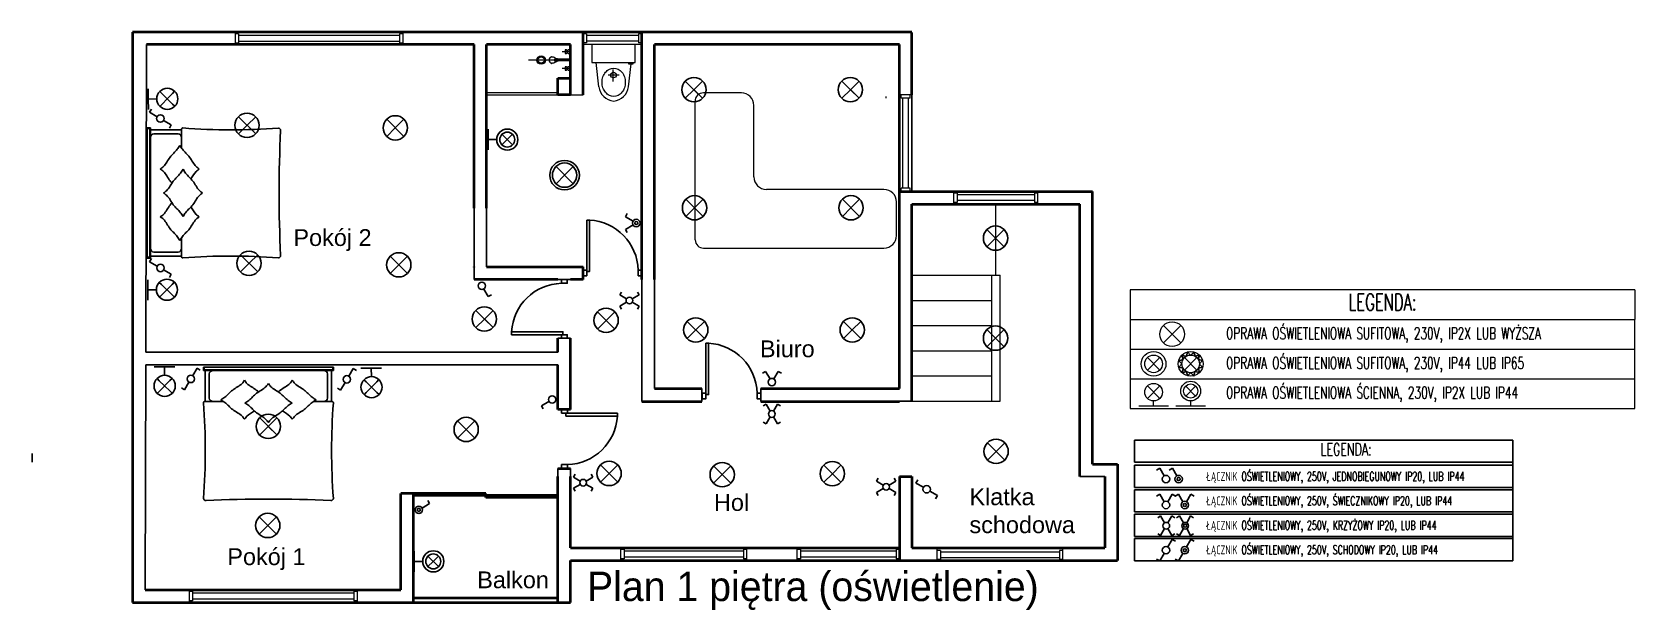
# Model space of a CAD drawing. Header units: inches. Extents: x -114 to 163, y -251 to 267.
# Drawn here: x 52.25 to 71.35, y 53.51 to 60.4 of the extents above; entities that cross this region are included whole.
import ezdxf
from ezdxf.enums import TextEntityAlignment as Align

# ---------------------------------------------------------------- set-up
doc = ezdxf.new("R2010")
doc.units = ezdxf.units.IN
doc.header["$MEASUREMENT"] = 0
doc.layers.add('01-Text', color=250, linetype='Continuous')
doc.layers.add('furn', color=34, linetype='Continuous')
doc.layers.add('DOOR WINDOW 1 75', color=7, linetype='Continuous', lineweight=9, true_color=0x666666)
doc.layers.add('FURNITURE E 1 75', color=7, linetype='Continuous', lineweight=13, true_color=0xa6a9ab)
for name, color, linetype, lineweight in [('IE-lampy-legenda_Michał_Skrzypek', 7, 'Continuous', 0), ('IE-łącznik-legenda_Michał_Skrzypek', 7, 'Continuous', 0), ('WALL 1 75', 250, 'Continuous', 40)]:
    doc.layers.add(name, color=color, linetype=linetype, lineweight=lineweight)
doc.styles.add('simplex', font='simplex.shx')
doc.styles.add('SS Projects_75_notes', font='bahnschrift.ttf', dxfattribs={"height": 0.35})
doc.styles.get("Standard").update_dxf_attribs({"font": 'arial.ttf'})

msp = doc.modelspace()

# ---------------------------------------------------------------- texts
at = {"ltscale": 2, "style": 'simplex', "width": 0.65}
msp.add_text('LEGENDA:', height=0.1482, dxfattribs=at).set_placement((67.908, 55.426), align=Align.MIDDLE_CENTER)
for s, p in [('ŁĄCZNIK OŚWIETLENIOWY, 250V, JEDNOBIEGUNOWY IP20, LUB IP44', (66.244, 55.104)), ('ŁĄCZNIK OŚWIETLENIOWY, 250V, ŚWIECZNIKOWY IP20, LUB IP44', (66.244, 54.813)), ('ŁĄCZNIK OŚWIETLENIOWY, 250V, KRZYŻOWY IP20, LUB IP44', (66.244, 54.521)), ('ŁĄCZNIK OŚWIETLENIOWY, 250V, SCHODOWY IP20, LUB IP44', (66.244, 54.229))]:
    msp.add_text(s, height=0.10585, dxfattribs=at).set_placement(p, align=Align.MIDDLE_LEFT)
at = {"char_height": 0.2, "attachment_point": 1}
for s, width, insert in [('Pokój 2', 2.06043, (55.361, 58.051)), ('Biuro', 0.2, (60.922, 56.725)), ('Pokój 1', 1.322, (54.573, 54.247)), ('Balkon', 0.98228, (57.552, 53.971))]:
    msp.add_mtext_dynamic_manual_height_columns(s, width=width, gutter_width=1, heights=[0], dxfattribs=dict(at, insert=insert))
at = {"layer": '01-Text', "insert": (58.86, 53.968), "char_height": 0.35, "attachment_point": 1, "style": 'SS Projects_75_notes'}
msp.add_mtext_dynamic_manual_height_columns('Plan 1 piętra (oświetlenie)', width=6.34854, gutter_width=1.5, heights=[0], dxfattribs=at)
at = {"layer": 'Defpoints', "char_height": 0.2, "attachment_point": 1}
for s, width, insert in [('Hol', 1.87113, (60.374, 54.893)), ('Klatka schodowa', 1.51805, (63.419, 54.961))]:
    msp.add_mtext_dynamic_manual_height_columns(s, width=width, gutter_width=1, heights=[0], dxfattribs=dict(at, insert=insert))

# ---------------------------------------------------------------- blocks, each defined once
blk = doc.blocks.new('Drzwi')
for points in [[(0.043, 0.665), (0.078, 0.665), (0.078, 0.052), (0.043, 0.052)], [(0, 0.069), (0.043, 0.069), (0.043, 0), (0, 0)], [(0.7, 0.069), (0.657, 0.069), (0.657, 0), (0.7, 0)]]:
    blk.add_lwpolyline(points, close=True)
blk.add_arc((0.044, 0.053), 0.612, 1.5316, 86.877)
blk = doc.blocks.new('b1')
at = {"color": 0}
for p, q in [((-1000, 0), (1000, 0)), ((-1000, -50), (-1000, 0)), ((-988, -40), (-988, 0)), ((988, 0), (988, -40)), ((1000, 0), (1000, -50)), ((1000, -50), (-1000, -50)), ((988, -40), (-988, -40)), ((-970, -50), (970, -50)), ((-970, -525), (-970, -50)), ((-909, -100), (-909, -475)), ((909, -100), (909, -475)), ((970, -50), (970, -525)), ((-690, -525), (-974, -525)), ((974, -525), (690, -525))]:
    blk.add_line(p, q, dxfattribs=at)
at = {"color": 0, "extrusion": (0, 0, -1)}
for centre, major_axis, start_param, end_param in [((-848, -100), (60.6, 0), 3.141593, 4.712389), ((848, -100), (-60.6, 0), 1.570796, 3.141593), ((-848, -475), (-60.6, 0), 4.712389, 6.283185), ((848, -475), (60.6, 0), 0, 1.570796), ((-974, -545), (-24.2, 0), -0.063736, 1.570796), ((-15076, -1287), (14106, 0), -0.063736, 0.062687), ((15076, -1287), (-14106, 0), -0.062687, 0.063736), ((974, -545), (-24.2, 0), 1.570796, 3.205329), ((-961, -2018), (36.4, 0), 1.523621, 3.20428), ((0, -15428), (16246, 0), 4.653299, 4.771479), ((961, -2018), (36.4, 0), -0.062687, 1.617972)]:
    blk.add_ellipse(centre, major_axis=major_axis, ratio=0.825, start_param=start_param, end_param=end_param, dxfattribs=at)
at = {"color": 0}
for points, knots in [([(-731, -500), (-710, -487), (-641, -445), (-559, -339), (-422, -279), (-379, -217), (-367, -200)], [0, 0, 0, 0, 63.400478, 212.503081, 369.080424, 426.268982, 426.268982, 426.268982, 426.268982]), ([(-152, -379), (-163, -369), (-217, -321), (-313, -279), (-356, -217), (-367, -200)], [172.094326, 172.094326, 172.094326, 172.094326, 212.503081, 369.080424, 426.268982, 426.268982, 426.268982, 426.268982]), ([(152, -379), (163, -369), (217, -321), (313, -279), (356, -217), (367, -200)], [172.094326, 172.094326, 172.094326, 172.094326, 212.503081, 369.080424, 426.268982, 426.268982, 426.268982, 426.268982]), ([(731, -500), (710, -487), (641, -445), (559, -339), (422, -279), (379, -217), (367, -200)], [0, 0, 0, 0, 63.400478, 212.503081, 369.080424, 426.268982, 426.268982, 426.268982, 426.268982]), ([(-363, -550), (-343, -537), (-273, -495), (-191, -389), (-55, -329), (-12, -267), (0, -250)], [0, 0, 0, 0, 63.400478, 212.503081, 369.080424, 426.268982, 426.268982, 426.268982, 426.268982]), ([(363, -550), (343, -537), (273, -495), (191, -389), (55, -329), (12, -267), (0, -250)], [0, 0, 0, 0, 63.400478, 212.503081, 369.080424, 426.268982, 426.268982, 426.268982, 426.268982]), ([(-731, -500), (-710, -512), (-641, -555), (-559, -661), (-422, -720), (-379, -783), (-367, -799)], [0, 0, 0, 0, 63.400478, 212.503081, 369.080424, 426.268982, 426.268982, 426.268982, 426.268982]), ([(-216, -670), (-256, -696), (-319, -730), (-356, -783), (-367, -799)], [244.58101, 244.58101, 244.58101, 244.58101, 369.080424, 426.268982, 426.268982, 426.268982, 426.268982]), ([(-363, -550), (-343, -562), (-273, -605), (-191, -711), (-55, -770), (-12, -833), (0, -849)], [0, 0, 0, 0, 63.400478, 212.503081, 369.080424, 426.268982, 426.268982, 426.268982, 426.268982]), ([(363, -550), (343, -562), (273, -605), (191, -711), (55, -770), (12, -833), (0, -849)], [0, 0, 0, 0, 63.400478, 212.503081, 369.080424, 426.268982, 426.268982, 426.268982, 426.268982]), ([(216, -670), (256, -696), (319, -730), (356, -783), (367, -799)], [244.58101, 244.58101, 244.58101, 244.58101, 369.080424, 426.268982, 426.268982, 426.268982, 426.268982]), ([(731, -500), (710, -512), (641, -555), (559, -661), (422, -720), (379, -783), (367, -799)], [0, 0, 0, 0, 63.400478, 212.503081, 369.080424, 426.268982, 426.268982, 426.268982, 426.268982])]:
    blk.add_open_spline(points, degree=3, knots=knots, dxfattribs=at)
blk = doc.blocks.new('*U16')
at = {"layer": 'IE-łącznik-legenda_Michał_Skrzypek', "lineweight": -3, "ltscale": 50}
blk.add_lwpolyline([(-1.7, -1.7), (-0.8, 1.7), (1.7, -0.8), (-0.8, 1.7), (-1.7, -1.7)], dxfattribs=at)
blk = doc.blocks.new('*U17')
at = {"layer": 'IE-lampy-legenda_Michał_Skrzypek', "color": 0, "linetype": 'ByBlock', "lineweight": -2, "transparency": 16777216}
for p, rotation in [((-36274.6, -122423.4), 29.99999999999996), ((-36266.6, -122421.6), 329.9999999999999), ((-36263.1, -122423.8), 299.9999999999999), ((-36276.8, -122426.9), 59.99999999999996), ((-36277, -122431.1), 89.99999999999994), ((-36275, -122434.9), 120), ((-36271.5, -122437.1), 150), ((-36267.3, -122437.3), 180), ((-36263.5, -122435.3), 209.9999999999999), ((-36261.3, -122431.8), 239.9999999999999), ((-36261.1, -122427.5), 269.9999999999999)]:
    blk.add_blockref('*U16', p, dxfattribs=dict(at, rotation=rotation))
blk.add_blockref('*U16', (-36270.9, -122421.4), dxfattribs=at)
blk = doc.blocks.new('Legenda lampy')
at = {"layer": 'IE-lampy-legenda_Michał_Skrzypek'}
for p, q in [((408.3, 96), (0, 96)), ((0, 96), (0, 72)), ((0, 72), (408.3, 72))]:
    blk.add_line(p, q, dxfattribs=at)
at = {"layer": 'IE-lampy-legenda_Michał_Skrzypek', "lineweight": 13, "ltscale": 50}
for p, q in [((408.3, 96), (408.3, 72)), ((26.9, 67.1), (41.1, 52.9)), ((26.9, 52.9), (41.1, 67.1)), ((14, 41.1), (24.1, 30.9)), ((14, 30.9), (24.1, 41.1)), ((44, 30.9), (54.1, 41.1)), ((54.1, 30.9), (44, 41.1)), ((14, 18.2), (24.1, 8.1)), ((14, 8.1), (24.1, 18.2)), ((45, 18), (53, 10)), ((45, 10), (53, 18)), ((7, 2), (31, 2)), ((19, 2), (19, 6)), ((37, 2), (61, 2)), ((49, 2), (49, 6))]:
    blk.add_line(p, q, dxfattribs=at)
for points in [[(0, 72), (0, 48), (408.3, 48), (408.3, 72)], [(0, 48), (0, 24), (408.3, 24), (408.3, 48)], [(0, 24), (0, 0), (408.3, 0), (408.3, 24)]]:
    blk.add_lwpolyline(points, dxfattribs=at)
for centre, radius in [((34, 60), 10), ((19, 36), 10), ((19, 36), 7.14), ((49, 36), 10), ((49, 36), 7.14), ((19, 13.1), 7.14), ((49, 14), 8), ((49, 14), 5.71)]:
    blk.add_circle(centre, radius, dxfattribs=at)
at = {"layer": 'IE-lampy-legenda_Michał_Skrzypek', "lineweight": -3}
blk.add_blockref('*U17', (36318.1, 122465.3), dxfattribs=at)
at = {"layer": 'IE-lampy-legenda_Michał_Skrzypek', "ltscale": 2, "style": 'simplex', "width": 0.65}
blk.add_text('LEGENDA:', height=13.42, dxfattribs=at).set_placement((204.2, 85.9), align=Align.MIDDLE_CENTER)
for s, p in [('OPRAWA OŚWIETLENIOWA SUFITOWA, 230V, IP2X LUB WYŻSZA', (77.6, 60.7)), ('OPRAWA OŚWIETLENIOWA SUFITOWA, 230V, IP44 LUB IP65', (77.6, 36.7)), ('OPRAWA OŚWIETLENIOWA ŚCIENNA, 230V, IP2X LUB IP44', (77.6, 12.7))]:
    blk.add_text(s, height=9.582, dxfattribs=at).set_placement(p, align=Align.MIDDLE_LEFT)

# ---------------------------------------------------------------- linework, layer by layer
for p, q in [((53.61, 60.251), (53.601, 56.584)), ((62.734, 59.651), (62.734, 58.501)), ((53.601, 56.434), (53.594, 53.751)), ((69.897, 55.537), (65.387, 55.537)), ((65.387, 55.537), (65.387, 55.272)), ((69.897, 54.097), (69.897, 55.537)), ((65.387, 55.272), (69.897, 55.272)), ((69.897, 55.237), (65.387, 55.237)), ((65.387, 55.237), (65.387, 54.972)), ((64.734, 55.101), (65.034, 55.101)), ((65.687, 55.201), (65.649, 55.179)), ((65.739, 55.111), (65.687, 55.201)), ((65.839, 55.201), (65.8, 55.179)), ((65.891, 55.111), (65.839, 55.201)), ((65.387, 54.972), (69.897, 54.972)), ((69.897, 54.945), (65.387, 54.945)), ((65.387, 54.945), (65.387, 54.68)), ((65.687, 54.891), (65.649, 54.869)), ((65.739, 54.801), (65.687, 54.891)), ((65.784, 54.801), (65.836, 54.891)), ((65.836, 54.891), (65.874, 54.869)), ((65.912, 54.891), (65.873, 54.869)), ((65.964, 54.801), (65.912, 54.891)), ((66.008, 54.801), (66.06, 54.891)), ((66.06, 54.891), (66.099, 54.869)), ((65.387, 54.68), (69.897, 54.68)), ((69.897, 54.654), (65.387, 54.654)), ((65.387, 54.654), (65.387, 54.389)), ((65.698, 54.632), (65.664, 54.612)), ((65.745, 54.551), (65.698, 54.632)), ((65.745, 54.482), (65.698, 54.401)), ((65.785, 54.551), (65.832, 54.632)), ((65.785, 54.482), (65.832, 54.401)), ((65.832, 54.632), (65.867, 54.612)), ((65.923, 54.632), (65.888, 54.612)), ((65.97, 54.551), (65.923, 54.632)), ((65.97, 54.482), (65.923, 54.401)), ((66.01, 54.551), (66.056, 54.632)), ((66.01, 54.482), (66.056, 54.401)), ((66.056, 54.632), (66.091, 54.612)), ((65.387, 54.389), (69.897, 54.389)), ((69.897, 54.362), (65.387, 54.362)), ((65.387, 54.362), (65.387, 54.097)), ((65.698, 54.401), (65.664, 54.421)), ((65.784, 54.263), (65.836, 54.353)), ((65.832, 54.401), (65.867, 54.421)), ((65.836, 54.353), (65.874, 54.33)), ((65.923, 54.401), (65.888, 54.421)), ((66.008, 54.263), (66.06, 54.353)), ((66.056, 54.401), (66.091, 54.421)), ((66.06, 54.353), (66.099, 54.33)), ((65.387, 54.097), (69.897, 54.097)), ((65.649, 54.118), (65.687, 54.096)), ((65.687, 54.096), (65.739, 54.186)), ((65.873, 54.118), (65.912, 54.096)), ((65.912, 54.096), (65.964, 54.186))]:
    msp.add_line(p, q)
at = {"color": 5}
for p, q in [((60.237, 59.611), (60.032, 59.817)), ((60.135, 59.714), (60.237, 59.817)), ((62.103, 59.611), (61.898, 59.817)), ((62, 59.714), (62.103, 59.817)), ((53.857, 59.605), (53.794, 59.667)), ((53.794, 59.667), (53.921, 59.543)), ((53.857, 59.605), (53.92, 59.669)), ((60.135, 59.714), (60.032, 59.611)), ((60.135, 59.714), (60.237, 59.611)), ((62, 59.714), (61.898, 59.611)), ((62, 59.714), (62.103, 59.611)), ((53.857, 59.605), (53.795, 59.541)), ((54.911, 59.186), (54.706, 59.391)), ((54.808, 59.289), (54.706, 59.186)), ((54.808, 59.289), (54.911, 59.391)), ((54.808, 59.289), (54.911, 59.186)), ((56.678, 59.156), (56.473, 59.361)), ((56.575, 59.259), (56.473, 59.156)), ((56.575, 59.259), (56.678, 59.361)), ((56.575, 59.259), (56.678, 59.156)), ((57.91, 59.119), (57.847, 59.182)), ((57.847, 59.182), (57.973, 59.056)), ((57.91, 59.119), (57.847, 59.056)), ((57.91, 59.119), (57.973, 59.182)), ((58.696, 58.593), (58.491, 58.798)), ((58.593, 58.695), (58.491, 58.593)), ((58.593, 58.695), (58.696, 58.798)), ((58.593, 58.695), (58.696, 58.593)), ((60.245, 58.203), (60.04, 58.409)), ((60.142, 58.306), (60.04, 58.203)), ((60.142, 58.306), (60.245, 58.408)), ((60.142, 58.306), (60.245, 58.203)), ((62.11, 58.203), (61.905, 58.409)), ((62.007, 58.306), (61.905, 58.203)), ((62.007, 58.306), (62.11, 58.408)), ((62.007, 58.306), (62.11, 58.203)), ((63.832, 57.842), (63.627, 58.047)), ((63.73, 57.944), (63.627, 57.842)), ((63.73, 57.944), (63.832, 58.047)), ((63.73, 57.944), (63.832, 57.842)), ((54.935, 57.541), (54.73, 57.746)), ((54.832, 57.644), (54.935, 57.746)), ((56.72, 57.523), (56.515, 57.728)), ((56.617, 57.626), (56.72, 57.728)), ((54.832, 57.644), (54.73, 57.541)), ((54.832, 57.644), (54.935, 57.541)), ((56.617, 57.626), (56.515, 57.523)), ((56.617, 57.626), (56.72, 57.523)), ((53.853, 57.329), (53.789, 57.391)), ((53.789, 57.391), (53.917, 57.267)), ((53.853, 57.329), (53.79, 57.265)), ((53.853, 57.329), (53.915, 57.393)), ((57.74, 56.877), (57.535, 57.082)), ((57.637, 56.98), (57.535, 56.877)), ((57.637, 56.98), (57.74, 57.082)), ((57.637, 56.98), (57.74, 56.877)), ((59.191, 56.861), (58.986, 57.066)), ((59.088, 56.964), (58.986, 56.861)), ((59.088, 56.964), (59.191, 57.066)), ((59.088, 56.964), (59.191, 56.861)), ((60.259, 56.747), (60.054, 56.952)), ((60.157, 56.85), (60.259, 56.952)), ((62.125, 56.747), (61.919, 56.952)), ((62.022, 56.85), (62.125, 56.952)), ((60.157, 56.85), (60.054, 56.747)), ((60.157, 56.85), (60.259, 56.747)), ((62.022, 56.85), (61.919, 56.747)), ((62.022, 56.85), (62.125, 56.747)), ((63.832, 56.649), (63.627, 56.855)), ((63.73, 56.752), (63.627, 56.649)), ((63.73, 56.752), (63.832, 56.854)), ((63.73, 56.752), (63.832, 56.649)), ((53.826, 56.183), (53.762, 56.245)), ((53.889, 56.247), (53.764, 56.119)), ((53.826, 56.183), (53.889, 56.247)), ((53.826, 56.183), (53.89, 56.12)), ((56.292, 56.168), (56.228, 56.23)), ((56.354, 56.231), (56.229, 56.104)), ((56.292, 56.168), (56.354, 56.231)), ((56.292, 56.168), (56.355, 56.105)), ((55.164, 55.598), (54.959, 55.803)), ((55.061, 55.7), (55.164, 55.803)), ((55.061, 55.7), (54.959, 55.598)), ((55.061, 55.7), (55.164, 55.598)), ((57.522, 55.561), (57.317, 55.766)), ((57.42, 55.664), (57.317, 55.561)), ((57.42, 55.664), (57.522, 55.766)), ((57.42, 55.664), (57.522, 55.561)), ((63.839, 55.299), (63.634, 55.504)), ((63.737, 55.402), (63.839, 55.504)), ((59.227, 55.037), (59.022, 55.242)), ((59.124, 55.139), (59.227, 55.242)), ((60.575, 55.023), (60.37, 55.228)), ((60.472, 55.125), (60.575, 55.228)), ((61.888, 55.034), (61.683, 55.239)), ((61.785, 55.136), (61.888, 55.239)), ((63.737, 55.402), (63.634, 55.299)), ((63.737, 55.402), (63.839, 55.299)), ((59.124, 55.139), (59.022, 55.037)), ((59.124, 55.139), (59.227, 55.037)), ((60.472, 55.125), (60.37, 55.023)), ((60.472, 55.125), (60.575, 55.023)), ((61.785, 55.136), (61.683, 55.034)), ((61.785, 55.136), (61.888, 55.034)), ((55.158, 54.416), (54.953, 54.621)), ((55.055, 54.519), (54.953, 54.416)), ((55.055, 54.519), (55.158, 54.621)), ((55.055, 54.519), (55.158, 54.416)), ((57.028, 54.091), (56.965, 54.154)), ((56.965, 54.154), (57.091, 54.028)), ((57.028, 54.091), (56.965, 54.028)), ((57.028, 54.091), (57.091, 54.154))]:
    msp.add_line(p, q, dxfattribs=at)
at = {"color": 3}
for p, q in [((53.647, 59.444), (53.669, 59.482)), ((53.737, 59.392), (53.647, 59.444)), ((53.904, 59.295), (53.814, 59.347)), ((53.882, 59.257), (53.904, 59.295)), ((59.319, 58.198), (59.341, 58.236)), ((59.409, 58.146), (59.319, 58.198)), ((59.409, 58.101), (59.319, 58.049)), ((59.319, 58.049), (59.341, 58.011)), ((53.647, 57.663), (53.669, 57.701)), ((53.737, 57.611), (53.647, 57.663)), ((53.904, 57.514), (53.814, 57.566)), ((53.882, 57.476), (53.904, 57.514)), ((57.63, 57.337), (57.682, 57.247)), ((57.682, 57.247), (57.72, 57.27)), ((59.25, 57.267), (59.27, 57.302)), ((59.331, 57.22), (59.25, 57.267)), ((59.331, 57.18), (59.25, 57.134)), ((59.25, 57.134), (59.27, 57.099)), ((59.4, 57.22), (59.481, 57.267)), ((59.4, 57.18), (59.481, 57.134)), ((59.481, 57.267), (59.461, 57.302)), ((59.481, 57.134), (59.461, 57.099)), ((54.212, 56.395), (54.16, 56.305)), ((54.251, 56.372), (54.212, 56.395)), ((56.072, 56.39), (56.02, 56.3)), ((56.111, 56.367), (56.072, 56.39)), ((54.116, 56.227), (54.064, 56.137)), ((55.976, 56.223), (55.924, 56.133)), ((60.99, 56.356), (60.951, 56.334)), ((61.042, 56.266), (60.99, 56.356)), ((61.086, 56.266), (61.138, 56.356)), ((61.138, 56.356), (61.177, 56.334)), ((54.064, 56.137), (54.025, 56.16)), ((55.924, 56.133), (55.885, 56.155)), ((58.406, 55.998), (58.316, 55.946)), ((58.316, 55.946), (58.339, 55.908)), ((60.997, 55.964), (60.962, 55.944)), ((61.044, 55.883), (60.997, 55.964)), ((61.044, 55.813), (60.997, 55.732)), ((61.084, 55.883), (61.131, 55.964)), ((61.084, 55.813), (61.131, 55.732)), ((61.131, 55.964), (61.165, 55.944)), ((60.997, 55.732), (60.962, 55.752)), ((61.131, 55.732), (61.165, 55.752)), ((58.699, 55.096), (58.719, 55.131)), ((58.78, 55.049), (58.699, 55.096)), ((58.85, 55.049), (58.931, 55.096)), ((58.931, 55.096), (58.911, 55.131)), ((62.31, 55.047), (62.33, 55.082)), ((62.391, 55), (62.31, 55.047)), ((62.461, 55), (62.542, 55.047)), ((62.542, 55.047), (62.522, 55.082)), ((62.78, 55.025), (62.803, 55.064)), ((58.78, 55.009), (58.699, 54.962)), ((58.699, 54.962), (58.719, 54.927)), ((58.85, 55.009), (58.931, 54.962)), ((58.931, 54.962), (58.911, 54.927)), ((62.391, 54.96), (62.31, 54.913)), ((62.31, 54.913), (62.33, 54.878)), ((62.461, 54.96), (62.542, 54.913)), ((62.542, 54.913), (62.522, 54.878)), ((62.87, 54.974), (62.78, 55.025)), ((63.038, 54.877), (62.948, 54.929)), ((63.015, 54.838), (63.038, 54.877)), ((56.894, 54.727), (56.984, 54.779)), ((56.984, 54.779), (56.962, 54.817))]:
    msp.add_line(p, q, dxfattribs=at)
at = {"ltscale": 3}
msp.add_line((52.245, 55.275), (52.245, 55.375), dxfattribs=at)
at = {"color": 5}
for centre, radius in [((60.135, 59.714), 0.145), ((62, 59.714), 0.145), ((53.857, 59.605), 0.126), ((54.808, 59.289), 0.145), ((56.575, 59.259), 0.145), ((57.91, 59.119), 0.126), ((57.91, 59.119), 0.0892), ((58.593, 58.695), 0.176), ((58.593, 58.695), 0.145), ((60.142, 58.306), 0.145), ((62.007, 58.306), 0.145), ((63.73, 57.944), 0.145), ((54.832, 57.644), 0.145), ((56.617, 57.626), 0.145), ((53.853, 57.329), 0.126), ((57.637, 56.98), 0.145), ((59.088, 56.964), 0.145), ((60.157, 56.85), 0.145), ((62.022, 56.85), 0.145), ((63.73, 56.752), 0.145), ((53.826, 56.183), 0.126), ((56.292, 56.168), 0.126), ((55.061, 55.7), 0.145), ((57.42, 55.664), 0.145), ((63.737, 55.402), 0.145), ((59.124, 55.139), 0.145), ((60.472, 55.125), 0.145), ((61.785, 55.136), 0.145), ((55.055, 54.519), 0.145), ((57.028, 54.091), 0.126), ((57.028, 54.091), 0.0892)]:
    msp.add_circle(centre, radius, dxfattribs=at)
at = {"color": 3}
for centre, radius in [((53.775, 59.37), 0.0445), ((59.448, 58.124), 0.0185), ((53.776, 57.589), 0.0445), ((54.138, 56.266), 0.0445), ((55.998, 56.261), 0.0445), ((62.909, 54.951), 0.0445), ((56.856, 54.705), 0.0185)]:
    msp.add_circle(centre, radius, dxfattribs=at)
for centre, radius in [((65.913, 55.072), 0.0185), ((65.986, 54.763), 0.0185), ((65.99, 54.516), 0.0185), ((65.762, 54.224), 0.0445), ((65.986, 54.224), 0.0445), ((65.986, 54.224), 0.0185)]:
    msp.add_circle(centre, radius)
for centre, major_axis in [((59.448, 58.124), (-0.0315, 0.0315)), ((59.366, 57.2), (-0.0283, 0.0283)), ((61.064, 56.228), (0.0315, 0.0315)), ((61.064, 55.848), (0.0283, 0.0283)), ((58.815, 55.029), (-0.0283, 0.0283)), ((62.426, 54.98), (-0.0283, 0.0283))]:
    msp.add_ellipse(centre, major_axis=major_axis, ratio=1, start_param=5.497787, end_param=11.780972, dxfattribs=at)
at = {"color": 3, "extrusion": (0, 0, -1)}
for centre, major_axis, start_param, end_param in [((57.607, 57.376), (-0.0315, -0.0315), 3.926991, 10.210176), ((59.366, 57.2), (-0.0283, -0.0283), 2.356194490192296, 8.639379797371882), ((58.445, 56.021), (-0.0315, 0.0315), 3.926991, 10.210176), ((61.064, 55.848), (-0.0283, 0.0283), 2.356194490192296, 8.639379797371882), ((58.815, 55.029), (-0.0283, -0.0283), 2.356194490192296, 8.639379797371882), ((62.426, 54.98), (-0.0283, -0.0283), 2.356194490192296, 8.639379797371882), ((56.856, 54.705), (0.0315, -0.0315), 3.926991, 10.210176)]:
    msp.add_ellipse(centre, major_axis=major_axis, ratio=1, start_param=start_param, end_param=end_param, dxfattribs=at)
at = {"extrusion": (0, 0, -1)}
for centre, major_axis, start_param, end_param in [((65.762, 55.072), (0.0315, 0.0315), 3.926991, 10.210176), ((65.913, 55.072), (0.0315, 0.0315), 3.926991, 10.210176), ((65.765, 54.516), (-0.0283, 0.0283), 2.356194490192296, 8.639379797371882), ((65.99, 54.516), (-0.0283, 0.0283), 2.356194490192296, 8.639379797371882)]:
    msp.add_ellipse(centre, major_axis=major_axis, ratio=1, start_param=start_param, end_param=end_param, dxfattribs=at)
for centre, major_axis in [((65.762, 54.763), (0.0315, 0.0315)), ((65.986, 54.763), (0.0315, 0.0315)), ((65.765, 54.516), (0.0283, 0.0283)), ((65.99, 54.516), (0.0283, 0.0283))]:
    msp.add_ellipse(centre, major_axis=major_axis, ratio=1, start_param=5.497787, end_param=11.780972)
at = {"layer": 'Defpoints', "color": 5}
for p, q in [((53.63, 59.602), (53.629, 59.725)), ((53.794, 59.667), (53.767, 59.693)), ((53.92, 59.669), (53.945, 59.696)), ((53.731, 59.604), (53.63, 59.602)), ((53.63, 59.602), (53.632, 59.479)), ((53.795, 59.541), (53.769, 59.515)), ((53.921, 59.543), (53.948, 59.517)), ((57.683, 59.119), (57.683, 59.242)), ((57.784, 59.119), (57.683, 59.119)), ((57.683, 59.119), (57.683, 58.996)), ((53.626, 57.326), (53.624, 57.449)), ((53.726, 57.328), (53.626, 57.326)), ((53.626, 57.326), (53.627, 57.203)), ((53.789, 57.391), (53.762, 57.417)), ((53.915, 57.393), (53.941, 57.42)), ((53.79, 57.265), (53.764, 57.239)), ((53.917, 57.267), (53.943, 57.241)), ((53.824, 56.41), (53.701, 56.409)), ((53.824, 56.41), (53.947, 56.411)), ((53.825, 56.309), (53.824, 56.41)), ((56.289, 56.395), (56.166, 56.393)), ((56.289, 56.395), (56.412, 56.396)), ((56.29, 56.294), (56.289, 56.395)), ((53.762, 56.245), (53.736, 56.271)), ((53.889, 56.247), (53.915, 56.273)), ((56.228, 56.23), (56.201, 56.256)), ((56.354, 56.231), (56.38, 56.258)), ((53.764, 56.119), (53.738, 56.092)), ((53.89, 56.12), (53.917, 56.095)), ((56.229, 56.104), (56.203, 56.077)), ((56.355, 56.105), (56.382, 56.079)), ((56.801, 54.091), (56.801, 54.214)), ((56.902, 54.091), (56.801, 54.091)), ((56.801, 54.091), (56.801, 53.968))]:
    msp.add_line(p, q, dxfattribs=at)
at = {"layer": 'Defpoints'}
for p, q in [((57.514, 58.301), (57.514, 57.6)), ((57.664, 58.301), (57.664, 57.601)), ((57.514, 57.601), (57.514, 57.451)), ((58.514, 57.451), (58.664, 57.451)), ((59.515, 57.451), (59.515, 55.998)), ((59.664, 57.451), (59.664, 56.151)), ((58.664, 56.75), (58.514, 56.75)), ((58.625, 56.75), (58.664, 56.75)), ((53.601, 56.584), (58.514, 56.584)), ((58.514, 56.434), (53.601, 56.434)), ((60.231, 55.998), (60.231, 56.151)), ((60.931, 56.151), (60.931, 55.998)), ((62.584, 56.001), (62.734, 56.001)), ((58.514, 55.2), (58.514, 55.101)), ((58.664, 55.2), (58.664, 55.101))]:
    msp.add_line(p, q, dxfattribs=at)
at = {"layer": 'DOOR WINDOW 1 75'}
for p, q in [((54.667, 60.4), (54.667, 60.25)), ((54.707, 60.38), (54.667, 60.38)), ((54.707, 60.38), (54.707, 60.27)), ((56.627, 60.38), (56.627, 60.27)), ((56.667, 60.38), (56.627, 60.38)), ((56.667, 60.4), (56.667, 60.25)), ((58.854, 60.381), (58.814, 60.381)), ((58.854, 60.381), (58.854, 60.271)), ((59.474, 60.381), (59.474, 60.271)), ((59.514, 60.381), (59.474, 60.381)), ((59.514, 60.251), (59.514, 60.401)), ((54.707, 60.27), (54.667, 60.27)), ((56.627, 60.36), (54.707, 60.36)), ((56.627, 60.29), (54.707, 60.29)), ((56.667, 60.27), (56.627, 60.27)), ((58.854, 60.271), (58.814, 60.271)), ((59.514, 60.251), (58.814, 60.251)), ((59.474, 60.361), (58.854, 60.361)), ((59.474, 60.291), (58.854, 60.291)), ((59.514, 60.271), (59.474, 60.271)), ((62.584, 59.701), (62.584, 59.651)), ((62.734, 59.651), (62.584, 59.651)), ((62.604, 59.611), (62.604, 59.651)), ((62.714, 59.611), (62.714, 59.651)), ((62.734, 58.501), (62.734, 59.651)), ((62.714, 59.611), (62.604, 59.611)), ((62.624, 58.541), (62.624, 59.611)), ((62.694, 58.541), (62.694, 59.611)), ((62.714, 58.541), (62.604, 58.541)), ((62.604, 58.501), (62.604, 58.541)), ((62.714, 58.501), (62.714, 58.541)), ((63.234, 58.351), (63.234, 58.501)), ((63.274, 58.481), (63.234, 58.481)), ((63.274, 58.481), (63.274, 58.371)), ((64.194, 58.481), (64.194, 58.371)), ((64.234, 58.481), (64.194, 58.481)), ((64.234, 58.351), (64.234, 58.501)), ((63.274, 58.371), (63.234, 58.371)), ((64.194, 58.461), (63.274, 58.461)), ((64.194, 58.391), (63.274, 58.391)), ((64.234, 58.371), (64.194, 58.371)), ((59.264, 54.101), (59.264, 54.251)), ((59.304, 54.231), (59.264, 54.231)), ((59.304, 54.121), (59.264, 54.121)), ((59.304, 54.231), (59.304, 54.121)), ((60.724, 54.211), (59.304, 54.211)), ((60.724, 54.141), (59.304, 54.141)), ((60.724, 54.231), (60.724, 54.121)), ((60.764, 54.231), (60.724, 54.231)), ((60.764, 54.121), (60.724, 54.121)), ((60.764, 54.101), (60.764, 54.251)), ((61.364, 54.101), (61.364, 54.251)), ((61.404, 54.231), (61.364, 54.231)), ((61.404, 54.121), (61.364, 54.121)), ((61.404, 54.231), (61.404, 54.121)), ((62.544, 54.211), (61.404, 54.211)), ((62.544, 54.141), (61.404, 54.141)), ((62.544, 54.231), (62.544, 54.121)), ((62.584, 54.231), (62.544, 54.231)), ((62.584, 54.121), (62.544, 54.121)), ((63.034, 54.101), (63.034, 54.251)), ((63.074, 54.222), (63.034, 54.222)), ((63.074, 54.112), (63.034, 54.112)), ((63.074, 54.222), (63.074, 54.112)), ((64.494, 54.202), (63.074, 54.202)), ((64.494, 54.132), (63.074, 54.132)), ((64.494, 54.222), (64.494, 54.112)), ((64.534, 54.222), (64.494, 54.222)), ((64.534, 54.112), (64.494, 54.112)), ((64.534, 54.101), (64.534, 54.251)), ((54.119, 53.751), (54.119, 53.601)), ((54.159, 53.731), (54.119, 53.731)), ((54.159, 53.731), (54.159, 53.621)), ((56.079, 53.711), (54.159, 53.711)), ((56.079, 53.731), (56.079, 53.621)), ((56.119, 53.731), (56.079, 53.731)), ((56.119, 53.751), (56.119, 53.601)), ((54.159, 53.621), (54.119, 53.621)), ((56.079, 53.641), (54.159, 53.641)), ((56.119, 53.621), (56.079, 53.621))]:
    msp.add_line(p, q, dxfattribs=at)
at = {"layer": 'FURNITURE E 1 75'}
for p, q in [((58.917, 60.251), (58.917, 60.038)), ((59.435, 60.038), (59.435, 60.251)), ((58.664, 60.167), (58.564, 60.167)), ((58.917, 60.038), (59.435, 60.038)), ((59.001, 59.749), (58.968, 60.037)), ((59.354, 60.032), (59.354, 60.022)), ((59.411, 60.032), (59.354, 60.032)), ((59.354, 60.022), (59.41, 60.022)), ((59.356, 59.749), (59.386, 60.022)), ((59.41, 60.022), (59.41, 60.032)), ((58.664, 59.967), (58.564, 59.967)), ((59.114, 59.89), (59.245, 59.89)), ((59.174, 59.81), (59.174, 59.953)), ((57.664, 59.681), (58.514, 59.681)), ((57.664, 59.651), (58.814, 59.651)), ((60.7, 59.675), (60.25, 59.675)), ((62.424, 59.631), (62.424, 59.611)), ((60.15, 57.925), (60.15, 59.575)), ((60.85, 58.675), (60.85, 59.525)), ((62.4, 58.525), (61, 58.525)), ((62.55, 57.975), (62.55, 58.375)), ((63.734, 57.501), (63.734, 58.351)), ((60.25, 57.825), (62.4, 57.825)), ((62.734, 57.501), (63.784, 57.501)), ((63.684, 56.001), (63.684, 57.501)), ((63.784, 56.001), (63.784, 57.501)), ((62.734, 57.201), (63.684, 57.201)), ((62.734, 56.901), (63.684, 56.901)), ((62.734, 56.601), (63.684, 56.601)), ((62.734, 56.301), (63.684, 56.301)), ((62.734, 56.001), (63.784, 56.001))]:
    msp.add_line(p, q, dxfattribs=at)
for points in [[(58.614, 60.188), (58.601, 60.188), (58.601, 60.146), (58.614, 60.146)], [(58.637, 60.146), (58.654, 60.146), (58.654, 60.188), (58.637, 60.188)], [(58.664, 60.067), (58.164, 60.067)], [(58.411, 60.073), (58.412, 60.078)], [(58.411, 60.067), (58.411, 60.073)], [(58.411, 60.061), (58.411, 60.067)], [(58.412, 60.056), (58.411, 60.061)], [(58.412, 60.078), (58.414, 60.084)], [(58.414, 60.051), (58.412, 60.056)], [(58.414, 60.084), (58.416, 60.089)], [(58.414, 60.073), (58.415, 60.078)], [(58.414, 60.067), (58.414, 60.073)], [(58.414, 60.061), (58.414, 60.067)], [(58.415, 60.056), (58.414, 60.061)], [(58.416, 60.046), (58.414, 60.051)], [(58.415, 60.078), (58.416, 60.084)], [(58.416, 60.051), (58.415, 60.056)], [(58.416, 60.089), (58.418, 60.093)], [(58.416, 60.084), (58.418, 60.089)], [(58.418, 60.046), (58.416, 60.051)], [(58.418, 60.041), (58.416, 60.046)], [(58.418, 60.093), (58.421, 60.097)], [(58.418, 60.089), (58.42, 60.093)], [(58.42, 60.041), (58.418, 60.046)], [(58.421, 60.037), (58.418, 60.041)], [(58.42, 60.093), (58.423, 60.097)], [(58.423, 60.037), (58.42, 60.041)], [(58.421, 60.097), (58.424, 60.101)], [(58.424, 60.033), (58.421, 60.037)], [(58.423, 60.097), (58.426, 60.101)], [(58.426, 60.033), (58.423, 60.037)], [(58.424, 60.101), (58.428, 60.103)], [(58.428, 60.031), (58.424, 60.033)], [(58.426, 60.101), (58.43, 60.103)], [(58.43, 60.031), (58.426, 60.033)], [(58.428, 60.103), (58.431, 60.105)], [(58.431, 60.029), (58.428, 60.031)], [(58.43, 60.103), (58.434, 60.105)], [(58.434, 60.029), (58.43, 60.031)], [(58.431, 60.105), (58.435, 60.107)], [(58.435, 60.028), (58.431, 60.029)], [(58.434, 60.105), (58.438, 60.107)], [(58.438, 60.028), (58.434, 60.029)], [(58.435, 60.107), (58.439, 60.107)], [(58.439, 60.027), (58.435, 60.028)], [(58.438, 60.107), (58.442, 60.107)], [(58.442, 60.027), (58.438, 60.028)], [(58.442, 60.107), (58.439, 60.107)], [(58.439, 60.027), (58.442, 60.027)], [(58.442, 60.107), (58.449, 60.107)], [(58.449, 60.028), (58.442, 60.027)], [(58.449, 60.107), (58.456, 60.105)], [(58.456, 60.029), (58.449, 60.028)], [(58.456, 60.105), (58.463, 60.103)], [(58.463, 60.031), (58.456, 60.029)], [(58.463, 60.103), (58.469, 60.1)], [(58.469, 60.034), (58.463, 60.031)], [(58.469, 60.1), (58.476, 60.096)], [(58.476, 60.039), (58.469, 60.034)], [(58.475, 60.071), (58.476, 60.075)], [(58.475, 60.067), (58.475, 60.071)], [(58.475, 60.063), (58.475, 60.067)], [(58.476, 60.059), (58.475, 60.063)], [(58.476, 60.096), (58.482, 60.09)], [(58.476, 60.075), (58.477, 60.078)], [(58.476, 60.067), (58.477, 60.071)], [(58.477, 60.063), (58.476, 60.067)], [(58.477, 60.056), (58.476, 60.059)], [(58.482, 60.044), (58.476, 60.039)], [(58.477, 60.078), (58.478, 60.081)], [(58.477, 60.075), (58.478, 60.078)], [(58.477, 60.071), (58.477, 60.075)], [(58.477, 60.059), (58.477, 60.063)], [(58.478, 60.056), (58.477, 60.059)], [(58.478, 60.053), (58.477, 60.056)], [(58.478, 60.081), (58.48, 60.084)], [(58.478, 60.078), (58.48, 60.081)], [(58.48, 60.053), (58.478, 60.056)], [(58.48, 60.05), (58.478, 60.053)], [(58.48, 60.084), (58.482, 60.086)], [(58.48, 60.081), (58.482, 60.084)], [(58.48, 60.071), (58.481, 60.075)], [(58.48, 60.067), (58.48, 60.071)], [(58.48, 60.063), (58.48, 60.067)], [(58.481, 60.059), (58.48, 60.063)], [(58.482, 60.05), (58.48, 60.053)], [(58.482, 60.049), (58.48, 60.05)], [(58.481, 60.075), (58.482, 60.078)], [(58.482, 60.056), (58.481, 60.059)], [(58.482, 60.09), (58.488, 60.085)], [(58.482, 60.086), (58.485, 60.087)], [(58.482, 60.084), (58.484, 60.086)], [(58.482, 60.078), (58.484, 60.081)], [(58.482, 60.073), (58.483, 60.077)], [(58.482, 60.071), (58.483, 60.075)], [(58.482, 60.069), (58.482, 60.073)], [(58.482, 60.067), (58.482, 60.071)], [(58.482, 60.065), (58.482, 60.069)], [(58.482, 60.063), (58.482, 60.067)], [(58.482, 60.061), (58.482, 60.065)], [(58.483, 60.059), (58.482, 60.063)], [(58.483, 60.058), (58.482, 60.061)], [(58.484, 60.053), (58.482, 60.056)], [(58.488, 60.05), (58.482, 60.044)], [(58.484, 60.049), (58.482, 60.05)], [(58.485, 60.048), (58.482, 60.049)], [(58.483, 60.077), (58.485, 60.08)], [(58.483, 60.075), (58.484, 60.078)], [(58.484, 60.056), (58.483, 60.059)], [(58.485, 60.054), (58.483, 60.058)], [(58.484, 60.086), (58.486, 60.087)], [(58.484, 60.081), (58.485, 60.084)], [(58.484, 60.078), (58.485, 60.081)], [(58.485, 60.053), (58.484, 60.056)], [(58.485, 60.05), (58.484, 60.053)], [(58.486, 60.048), (58.484, 60.049)], [(58.485, 60.087), (58.487, 60.087)], [(58.485, 60.084), (58.488, 60.086)], [(58.485, 60.081), (58.487, 60.084)], [(58.485, 60.08), (58.486, 60.083)], [(58.486, 60.052), (58.485, 60.054)], [(58.487, 60.05), (58.485, 60.053)], [(58.488, 60.049), (58.485, 60.05)], [(58.487, 60.047), (58.485, 60.048)], [(58.486, 60.087), (58.489, 60.087)], [(58.486, 60.083), (58.488, 60.085)], [(58.488, 60.049), (58.486, 60.052)], [(58.489, 60.047), (58.486, 60.048)], [(58.487, 60.087), (58.494, 60.087)], [(58.487, 60.084), (58.489, 60.086)], [(58.489, 60.049), (58.487, 60.05)], [(58.487, 60.047), (58.494, 60.047)], [(58.488, 60.086), (58.49, 60.087)], [(58.488, 60.085), (58.491, 60.086)], [(58.491, 60.048), (58.488, 60.049)], [(58.49, 60.048), (58.488, 60.049)], [(58.489, 60.086), (58.492, 60.087)], [(58.492, 60.048), (58.489, 60.049)], [(58.49, 60.087), (58.492, 60.087)], [(58.492, 60.047), (58.49, 60.048)], [(58.491, 60.086), (58.493, 60.087)], [(58.493, 60.047), (58.491, 60.048)], [(58.492, 60.087), (58.494, 60.087)], [(58.492, 60.067), (58.493, 60.07)], [(58.493, 60.064), (58.492, 60.067)], [(58.494, 60.047), (58.492, 60.048)], [(58.493, 60.087), (58.495, 60.087)], [(58.493, 60.074), (58.495, 60.076)], [(58.493, 60.07), (58.493, 60.074)], [(58.493, 60.061), (58.493, 60.064)], [(58.495, 60.058), (58.493, 60.061)], [(58.495, 60.047), (58.493, 60.047)], [(58.495, 60.087), (58.498, 60.086)], [(58.495, 60.076), (58.496, 60.079)], [(58.496, 60.055), (58.495, 60.058)], [(58.498, 60.048), (58.495, 60.047)], [(58.496, 60.079), (58.498, 60.081)], [(58.498, 60.054), (58.496, 60.055)], [(58.498, 60.086), (58.5, 60.085)], [(58.498, 60.081), (58.501, 60.082)], [(58.501, 60.052), (58.498, 60.054)], [(58.5, 60.05), (58.498, 60.048)], [(58.499, 60.069), (58.5, 60.072)], [(58.499, 60.065), (58.499, 60.069)], [(58.5, 60.062), (58.499, 60.065)], [(58.5, 60.085), (58.502, 60.082)], [(58.5, 60.072), (58.501, 60.075)], [(58.501, 60.059), (58.5, 60.062)], [(58.502, 60.052), (58.5, 60.05)], [(58.501, 60.082), (58.503, 60.082)], [(58.501, 60.075), (58.502, 60.078)], [(58.502, 60.057), (58.501, 60.059)], [(58.503, 60.052), (58.501, 60.052)], [(58.502, 60.078), (58.504, 60.08)], [(58.504, 60.054), (58.502, 60.057)], [(58.51, 60.082), (58.503, 60.082)], [(58.503, 60.07), (58.504, 60.072)], [(58.503, 60.067), (58.503, 60.07)], [(58.503, 60.065), (58.503, 60.067)], [(58.504, 60.062), (58.503, 60.065)], [(58.51, 60.052), (58.503, 60.052)], [(58.504, 60.08), (58.506, 60.081)], [(58.504, 60.072), (58.505, 60.074)], [(58.505, 60.06), (58.504, 60.062)], [(58.506, 60.053), (58.504, 60.054)], [(58.505, 60.074), (58.506, 60.076)], [(58.506, 60.058), (58.505, 60.06)], [(58.506, 60.081), (58.509, 60.082)], [(58.506, 60.076), (58.508, 60.077)], [(58.508, 60.057), (58.506, 60.058)], [(58.509, 60.052), (58.506, 60.053)], [(58.508, 60.077), (58.51, 60.077)], [(58.51, 60.057), (58.508, 60.057)], [(58.509, 60.082), (58.511, 60.082)], [(58.511, 60.052), (58.509, 60.052)], [(58.647, 60.077), (58.51, 60.077)], [(58.647, 60.057), (58.51, 60.057)], [(58.511, 60.082), (58.513, 60.081)], [(58.513, 60.053), (58.511, 60.052)], [(58.513, 60.081), (58.515, 60.08)], [(58.515, 60.054), (58.513, 60.053)], [(58.515, 60.08), (58.517, 60.078)], [(58.517, 60.056), (58.515, 60.054)], [(58.649, 60.082), (58.647, 60.08)], [(58.647, 60.08), (58.647, 60.055)], [(58.647, 60.055), (58.649, 60.052)], [(58.657, 60.082), (58.649, 60.082)], [(58.649, 60.052), (58.657, 60.052)], [(58.659, 60.182), (58.654, 60.182)], [(58.654, 60.152), (58.659, 60.152)], [(58.662, 60.102), (58.657, 60.082)], [(58.657, 60.082), (58.657, 60.052)], [(58.657, 60.052), (58.662, 60.032)], [(58.664, 60.102), (58.662, 60.102)], [(58.662, 60.032), (58.664, 60.032)], [(58.664, 60.032), (58.664, 60.102)], [(58.614, 59.988), (58.601, 59.988), (58.601, 59.946), (58.614, 59.946)], [(58.637, 59.946), (58.654, 59.946), (58.654, 59.988), (58.637, 59.988)], [(58.659, 59.982), (58.654, 59.982)], [(58.654, 59.952), (58.659, 59.952)]]:
    msp.add_lwpolyline(points, dxfattribs=at)
for points in [[(58.664, 60.14), (58.664, 60.195), (58.659, 60.195), (58.659, 60.14)], [(58.664, 59.94), (58.664, 59.995), (58.659, 59.995), (58.659, 59.94)]]:
    msp.add_lwpolyline(points, close=True, dxfattribs=at)
for points in [[(58.636, 60.17, -0.262899), (58.636, 60.164, -0.10637), (58.633, 60.161, -0.084664), (58.63, 60.16, -0.148528), (58.621, 60.16, -0.084664), (58.618, 60.161, -0.10637), (58.615, 60.164, -0.262899), (58.615, 60.17, -0.10637), (58.618, 60.173, -0.084664), (58.621, 60.175, -0.148528), (58.63, 60.175, -0.084664), (58.633, 60.173, -0.10637), (58.636, 60.17, -0.129253)], [(58.636, 59.97, -0.262899), (58.636, 59.964, -0.10637), (58.633, 59.961, -0.084664), (58.63, 59.96, -0.148528), (58.621, 59.96, -0.084664), (58.618, 59.961, -0.10637), (58.615, 59.964, -0.262899), (58.615, 59.97, -0.10637), (58.618, 59.973, -0.084664), (58.621, 59.975, -0.148528), (58.63, 59.975, -0.084664), (58.633, 59.973, -0.10637), (58.636, 59.97, -0.129253)], [(59.051, 59.736, -0.166063), (59.051, 59.868, -0.090349), (59.081, 59.921, -0.10431), (59.127, 59.958, -0.237057), (59.23, 59.958, -0.10431), (59.277, 59.921, -0.090349), (59.306, 59.868, -0.166063), (59.306, 59.736, -0.090349), (59.277, 59.683, -0.10431), (59.23, 59.646, -0.237057), (59.127, 59.646, -0.10431), (59.081, 59.683, -0.090349), (59.051, 59.736, -0.082467)]]:
    msp.add_lwpolyline(points, format="xyb", dxfattribs=at)
for centre, radius in [((58.314, 60.067), 0.05), ((58.314, 60.067), 0.0375), ((59.176, 59.888), 0.0333)]:
    msp.add_circle(centre, radius, dxfattribs=at)
for centre, radius, start, end in [((58.626, 60.221), 0.0347, 251.0754, 288.9246), ((58.626, 60.114), 0.0347, 71.0754, 108.9246), ((58.626, 60.021), 0.0347, 251.0754, 288.9246), ((58.626, 59.914), 0.0347, 71.0754, 108.9246), ((59.196, 59.774), 0.197, 187.4737, 264.917), ((59.161, 59.774), 0.197, 275.083, 352.5263), ((60.242, 59.583), 0.092, 84.7858, 185.2142), ((60.7, 59.525), 0.15, 0, 90), ((61, 58.675), 0.15, 180, 270), ((62.4, 58.375), 0.15, 0, 90), ((60.251, 57.925), 0.1, 180.2626, 269.7374), ((62.4, 57.975), 0.15, 270, 0)]:
    msp.add_arc(centre, radius, start, end, dxfattribs=at)
at = {"layer": 'WALL 1 75'}
for p, q in [((62.734, 60.401), (53.444, 60.401)), ((53.444, 60.401), (53.444, 53.601)), ((58.814, 59.651), (58.814, 60.401)), ((59.514, 57.451), (59.514, 60.401)), ((62.734, 59.651), (62.734, 60.397)), ((57.514, 60.251), (53.61, 60.251)), ((57.514, 58.301), (57.514, 60.251)), ((57.664, 58.301), (57.664, 60.251)), ((58.664, 60.251), (57.664, 60.251)), ((58.664, 59.651), (58.664, 60.251)), ((59.664, 57.451), (59.664, 60.251)), ((62.584, 60.251), (59.664, 60.251)), ((62.584, 56.151), (62.584, 60.251)), ((58.514, 59.651), (58.514, 59.851)), ((58.514, 59.851), (58.664, 59.851)), ((58.664, 59.651), (58.514, 59.651)), ((62.584, 58.501), (64.884, 58.501)), ((64.884, 55.251), (64.884, 58.501)), ((62.734, 58.351), (64.734, 58.351)), ((62.734, 56.001), (62.734, 58.351)), ((64.734, 55.101), (64.734, 58.351)), ((57.514, 57.6), (57.514, 57.601)), ((57.664, 57.601), (58.814, 57.601)), ((58.814, 57.451), (58.814, 57.601)), ((58.514, 57.451), (57.514, 57.451)), ((58.814, 57.451), (58.664, 57.451)), ((59.515, 57.451), (59.514, 57.451)), ((58.514, 56.584), (58.514, 56.75)), ((58.664, 55.901), (58.664, 56.75)), ((58.514, 55.901), (58.514, 56.434)), ((59.515, 55.998), (60.231, 55.998)), ((59.664, 56.151), (60.231, 56.151)), ((60.931, 56.151), (62.584, 56.151)), ((60.931, 55.998), (62.584, 55.998)), ((62.584, 56.001), (62.584, 56.001)), ((58.664, 55.901), (58.514, 55.901)), ((64.884, 55.251), (65.184, 55.251)), ((65.184, 55.251), (65.184, 54.101)), ((58.514, 55.2), (58.664, 55.2)), ((58.514, 53.601), (58.514, 55.101)), ((58.664, 54.251), (58.664, 55.101)), ((62.584, 55.101), (62.734, 55.101)), ((62.584, 55.101), (62.584, 54.101)), ((62.734, 55.101), (62.734, 54.251)), ((65.034, 55.101), (65.034, 54.251)), ((56.642, 53.751), (56.642, 54.901)), ((57.654, 54.901), (56.642, 54.901)), ((56.792, 53.601), (56.792, 54.901)), ((58.514, 54.876), (56.792, 54.876)), ((57.654, 54.851), (57.654, 54.901)), ((58.514, 54.851), (57.654, 54.851)), ((58.664, 54.251), (62.584, 54.251)), ((58.664, 54.101), (65.184, 54.101)), ((58.664, 53.601), (58.664, 54.101)), ((62.734, 54.251), (65.034, 54.251)), ((53.594, 53.751), (56.642, 53.751)), ((53.444, 53.601), (58.664, 53.601)), ((58.514, 53.651), (56.792, 53.651))]:
    msp.add_line(p, q, dxfattribs=at)

# ---------------------------------------------------------------- block references
at = {"layer": 'Defpoints'}
for p in [(58.814, 57.495), (60.232, 56.028)]:
    msp.add_blockref('Drzwi', p, dxfattribs=at)
for p, rotation in [((58.625, 56.75), 90.00000000000041), ((58.558, 55.901), 270)]:
    msp.add_blockref('Drzwi', p, dxfattribs=dict(at, rotation=rotation))
at = {"layer": 'furn', "color": 9, "true_color": 0xc7c8ca, "xscale": 0.0007757429741128937, "yscale": 0.0007757429741128937, "zscale": 0.0007757429741128937, "rotation": 90}
msp.add_blockref('b1', (53.619, 58.483), dxfattribs=at)
at = {"layer": 'furn', "color": 9, "true_color": 0xc7c8ca, "xscale": 0.0007757429741128937, "yscale": 0.0007757429741128937, "zscale": 0.0007757429741128937}
msp.add_blockref('b1', (55.063, 56.405), dxfattribs=at)
at = {"layer": 'IE-lampy-legenda_Michał_Skrzypek', "lineweight": -3, "ltscale": 50, "xscale": 0.01473765065228941, "yscale": 0.01473765065228941, "zscale": 0.01473765065228941}
msp.add_blockref('Legenda lampy', (65.334, 55.915), dxfattribs=at)

msp.set_redraw_order([(e.dxf.handle, doc.entitydb.next_handle()) for e in msp.query("TEXT MTEXT ATTDEF DIMENSION ARC_DIMENSION")])  # texts and dimensions are drawn at this point

doc.saveas('drawing.dxf')
